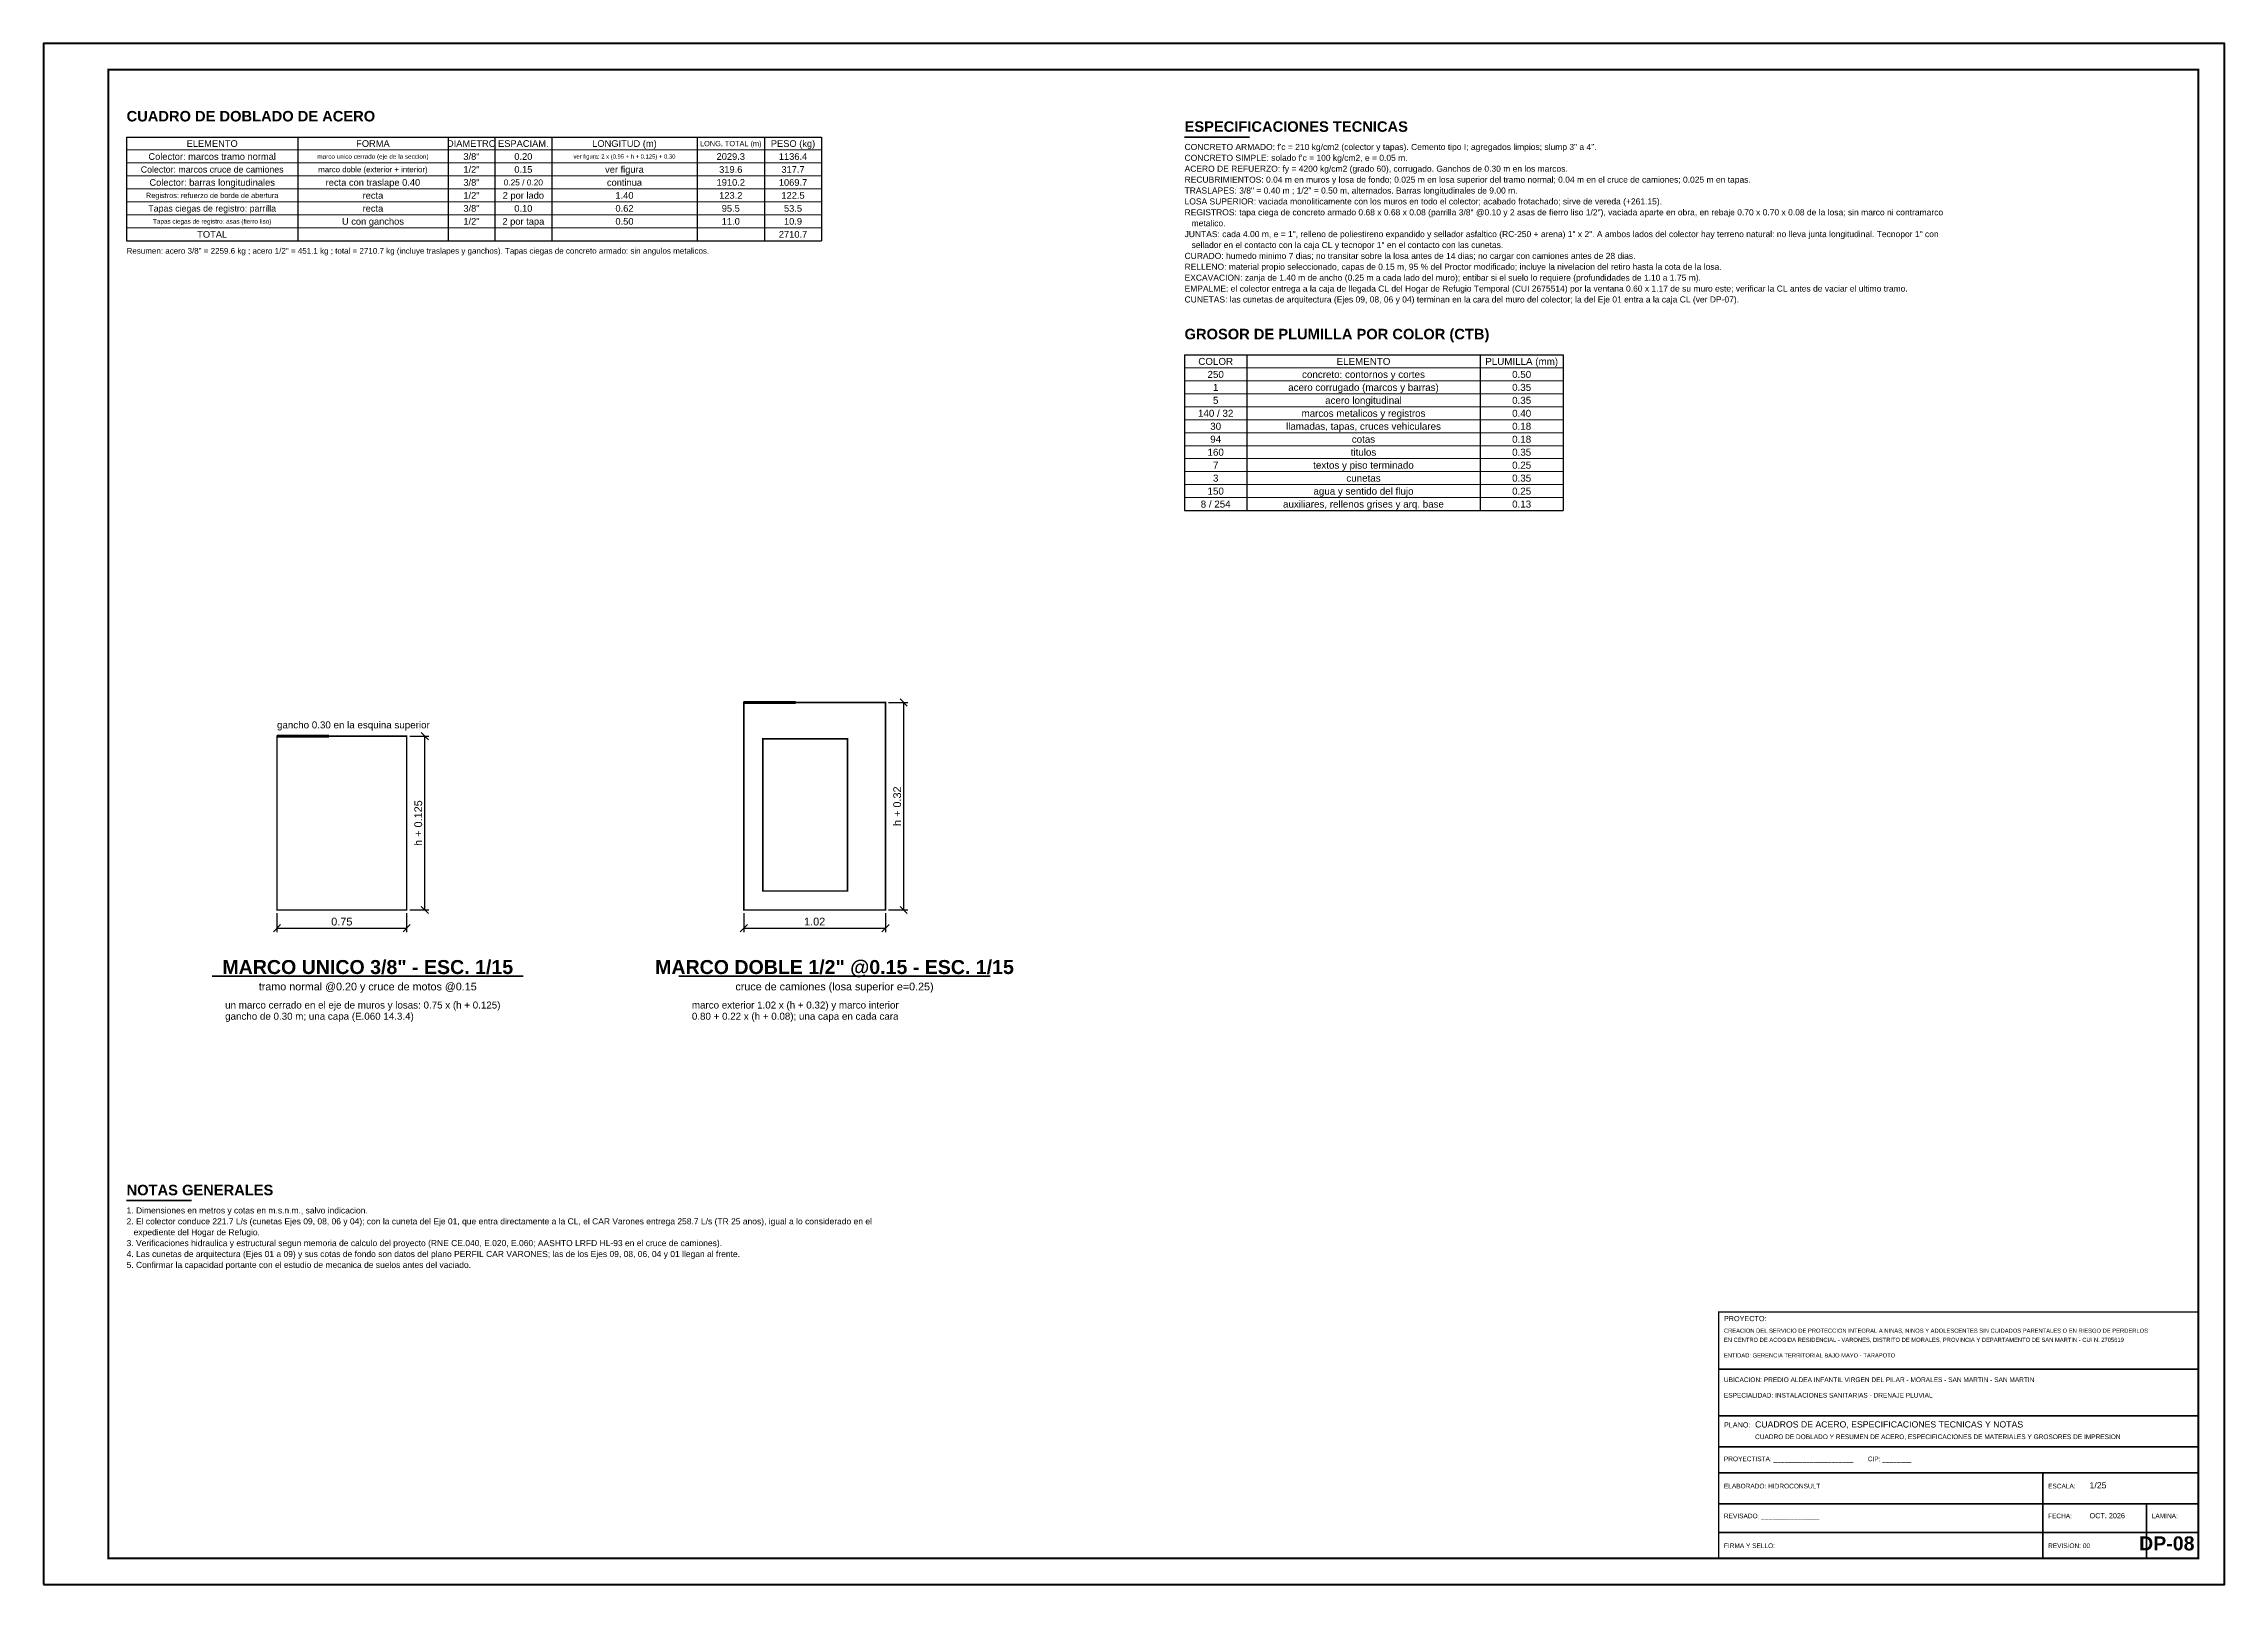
# Model space of a CAD drawing. Header units: metres. Extents: x 349122 to 349453, y 9281252 to 9281971.
# Drawn here: x 349142 to 349163.03, y 9281451.79 to 9281466.64 of the extents above; entities that cross this region are included whole.
import ezdxf
from ezdxf.enums import TextEntityAlignment as Align

# ---------------------------------------------------------------- set-up
doc = ezdxf.new("R2010")
doc.units = ezdxf.units.M
doc.header["$LTSCALE"] = 0.25
for name, color, linetype, lineweight in [('ACERO', 1, 'CONTINUOUS', 35), ('COTAS', 94, 'CONTINUOUS', 18), ('GRILLA', 9, 'CONTINUOUS', 13), ('MARCO', 7, 'CONTINUOUS', 50), ('ROTULO', 7, 'CONTINUOUS', 35), ('TITULOS', 160, 'CONTINUOUS', 35)]:
    doc.layers.add(name, color=color, linetype=linetype, lineweight=lineweight)
for name, color, linetype in [('ROTULO-TEXTO', 7, 'CONTINUOUS'), ('TEXTOS', 7, 'CONTINUOUS'), ('TEXTOS-NOTAS', 7, 'CONTINUOUS')]:
    doc.layers.add(name, color=color, linetype=linetype)
doc.styles.get("Standard").update_dxf_attribs({"font": 'arial.ttf'})
doc.styles.add('TITULOS', font='arialbd.ttf')
doc.dimstyles.new('COT-25', dxfattribs={"dimscale": 0.025, "dimtxt": 3, "dimasz": 2.2, "dimexe": 1.6, "dimexo": 1.2, "dimgap": 1, "dimtad": 1, "dimzin": 0, "dimdsep": 46, "dimtxsty": 'Standard', "dimtsz": 1.4, "dimcen": 2.5, "dimclrd": 256, "dimclre": 256, "dimclrt": 7, "dimazin": 3, "dimtfac": 1, "dimtmove": 0, "dimatfit": 3})

msp = doc.modelspace()

# ---------------------------------------------------------------- texts
at = {"layer": 'ROTULO-TEXTO'}
for s, height, p in [('PROYECTO:', 0.05, (349158.2, 9281454.327)), ('CREACION DEL SERVICIO DE PROTECCION INTEGRAL A NINAS, NINOS Y ADOLESCENTES SIN CUIDADOS PARENTALES O EN RIESGO DE PERDERLOS', 0.04, (349158.2, 9281454.215)), ('EN CENTRO DE ACOGIDA RESIDENCIAL - VARONES, DISTRITO DE MORALES, PROVINCIA Y DEPARTAMENTO DE SAN MARTIN - CUI N. 2705619', 0.04, (349158.2, 9281454.127)), ('ENTIDAD: GERENCIA TERRITORIAL BAJO MAYO - TARAPOTO', 0.04, (349158.2, 9281453.977)), ('UBICACION: PREDIO ALDEA INFANTIL VIRGEN DEL PILAR - MORALES - SAN MARTIN - SAN MARTIN', 0.045, (349158.2, 9281453.74)), ('ESPECIALIDAD: INSTALACIONES SANITARIAS - DRENAJE PLUVIAL', 0.045, (349158.2, 9281453.59)), ('PLANO:', 0.05, (349158.2, 9281453.302)), ('CUADROS DE ACERO, ESPECIFICACIONES TECNICAS Y NOTAS', 0.06, (349158.5, 9281453.302)), ('CUADRO DE DOBLADO Y RESUMEN DE ACERO, ESPECIFICACIONES DE MATERIALES Y GROSORES DE IMPRESION', 0.045, (349158.5, 9281453.19)), ('PROYECTISTA: ______________________        CIP: ________', 0.045, (349158.2, 9281452.977)), ('ELABORADO: HIDROCONSULT', 0.045, (349158.2, 9281452.715)), ('ESCALA:', 0.045, (349161.325, 9281452.715)), ('1/25', 0.06, (349161.725, 9281452.715)), ('REVISADO: ________________', 0.045, (349158.2, 9281452.427)), ('FECHA:', 0.045, (349161.325, 9281452.427)), ('OCT. 2026', 0.05, (349161.725, 9281452.427)), ('LAMINA:', 0.045, (349162.325, 9281452.427)), ('FIRMA Y SELLO:', 0.045, (349158.2, 9281452.14)), ('REVISION: 00', 0.045, (349161.325, 9281452.14))]:
    msp.add_text(s, height=height, dxfattribs=at).set_placement(p)
at = {"layer": 'TEXTOS'}
for s, height, p in [('ELEMENTO', 0.0641, (349143.625, 9281465.677)), ('FORMA', 0.0641, (349145.175, 9281465.677)), ('DIAMETRO', 0.0641, (349146.125, 9281465.677)), ('ESPACIAM.', 0.0641, (349146.625, 9281465.677)), ('LONGITUD (m)', 0.06413, (349147.6, 9281465.677)), ('LONG. TOTAL (m)', 0.05062, (349148.625, 9281465.677)), ('PESO (kg)', 0.0641, (349149.225, 9281465.677)), ('Colector: marcos cruce de camiones', 0.06075, (349143.625, 9281465.427)), ('Colector: marcos tramo normal', 0.06413, (349143.625, 9281465.552)), ('marco unico cerrado (eje de la seccion)', 0.04387, (349145.175, 9281465.552)), ('marco doble (exterior + interior)', 0.054, (349145.175, 9281465.427)), ('3/8"', 0.0641, (349146.125, 9281465.552)), ('1/2"', 0.0641, (349146.125, 9281465.427)), ('0.20', 0.0641, (349146.625, 9281465.552)), ('0.15', 0.0641, (349146.625, 9281465.427)), ('ver figura: 2 x (0.95 + h + 0.125) + 0.30', 0.0405, (349147.6, 9281465.552)), ('ver figura', 0.0641, (349147.6, 9281465.427)), ('2029.3', 0.0641, (349148.625, 9281465.552)), ('319.6', 0.0641, (349148.625, 9281465.427)), ('1136.4', 0.0641, (349149.225, 9281465.552)), ('317.7', 0.0641, (349149.225, 9281465.427)), ('Colector: barras longitudinales', 0.06413, (349143.625, 9281465.302)), ('recta con traslape 0.40', 0.06413, (349145.175, 9281465.302)), ('3/8"', 0.0641, (349146.125, 9281465.302)), ('0.25 / 0.20', 0.05738, (349146.625, 9281465.302)), ('continua', 0.0641, (349147.6, 9281465.302)), ('1910.2', 0.0641, (349148.625, 9281465.302)), ('1069.7', 0.0641, (349149.225, 9281465.302)), ('Registros: refuerzo de borde de abertura', 0.05062, (349143.625, 9281465.177)), ('Tapas ciegas de registro: parrilla', 0.06075, (349143.625, 9281465.052)), ('recta', 0.0641, (349145.175, 9281465.177)), ('recta', 0.0641, (349145.175, 9281465.052)), ('3/8"', 0.0641, (349146.125, 9281465.052)), ('1/2"', 0.0641, (349146.125, 9281465.177)), ('2 por lado', 0.0641, (349146.625, 9281465.177)), ('0.10', 0.0641, (349146.625, 9281465.052)), ('0.62', 0.0641, (349147.6, 9281465.052)), ('1.40', 0.0641, (349147.6, 9281465.177)), ('123.2', 0.0641, (349148.625, 9281465.177)), ('95.5', 0.0641, (349148.625, 9281465.052)), ('122.5', 0.0641, (349149.225, 9281465.177)), ('53.5', 0.0641, (349149.225, 9281465.052)), ('Tapas ciegas de registro: asas (fierro liso)', 0.04387, (349143.625, 9281464.927)), ('TOTAL', 0.0641, (349143.625, 9281464.802)), ('U con ganchos', 0.06413, (349145.175, 9281464.927)), ('1/2"', 0.0641, (349146.125, 9281464.927)), ('2 por tapa', 0.0641, (349146.625, 9281464.927)), ('0.50', 0.0641, (349147.6, 9281464.927)), ('11.0', 0.0641, (349148.625, 9281464.927)), ('2710.7', 0.0641, (349149.225, 9281464.802)), ('10.9', 0.0641, (349149.225, 9281464.927)), ('COLOR', 0.0675, (349153.3, 9281463.577)), ('ELEMENTO', 0.0675, (349154.725, 9281463.577)), ('PLUMILLA (mm)', 0.0675, (349156.25, 9281463.577)), ('250', 0.0675, (349153.3, 9281463.452)), ('1', 0.0675, (349153.3, 9281463.327)), ('acero corrugado (marcos y barras)', 0.0675, (349154.725, 9281463.327)), ('concreto: contornos y cortes', 0.0675, (349154.725, 9281463.452)), ('0.50', 0.0675, (349156.25, 9281463.452)), ('0.35', 0.0675, (349156.25, 9281463.327)), ('5', 0.0675, (349153.3, 9281463.202)), ('acero longitudinal', 0.0675, (349154.725, 9281463.202)), ('0.35', 0.0675, (349156.25, 9281463.202)), ('140 / 32', 0.0675, (349153.3, 9281463.077)), ('30', 0.0675, (349153.3, 9281462.952)), ('llamadas, tapas, cruces vehiculares', 0.0675, (349154.725, 9281462.952)), ('marcos metalicos y registros', 0.0675, (349154.725, 9281463.077)), ('0.40', 0.0675, (349156.25, 9281463.077)), ('0.18', 0.0675, (349156.25, 9281462.952)), ('160', 0.0675, (349153.3, 9281462.702)), ('94', 0.0675, (349153.3, 9281462.827)), ('titulos', 0.0675, (349154.725, 9281462.702)), ('cotas', 0.0675, (349154.725, 9281462.827)), ('0.18', 0.0675, (349156.25, 9281462.827)), ('0.35', 0.0675, (349156.25, 9281462.702)), ('7', 0.0675, (349153.3, 9281462.577)), ('textos y piso terminado', 0.0675, (349154.725, 9281462.577)), ('0.25', 0.0675, (349156.25, 9281462.577)), ('150', 0.0675, (349153.3, 9281462.327)), ('3', 0.0675, (349153.3, 9281462.452)), ('agua y sentido del flujo', 0.0675, (349154.725, 9281462.327)), ('cunetas', 0.0675, (349154.725, 9281462.452)), ('0.35', 0.0675, (349156.25, 9281462.452)), ('0.25', 0.0675, (349156.25, 9281462.327)), ('8 / 254', 0.0675, (349153.3, 9281462.202)), ('auxiliares, rellenos grises y arq. base', 0.0675, (349154.725, 9281462.202)), ('0.13', 0.0675, (349156.25, 9281462.202)), ('tramo normal @0.20 y cruce de motos @0.15', 0.07425, (349145.125, 9281457.552)), ('cruce de camiones (losa superior e=0.25)', 0.07425, (349149.625, 9281457.552))]:
    msp.add_text(s, height=height, dxfattribs=at).set_placement(p, align=Align.MIDDLE_CENTER)
for s, p in [('gancho 0.30 en la esquina superior', (349144.25, 9281460.04)), ('gancho de 0.30 m; una capa (E.060 14.3.4)', (349143.75, 9281457.232)), ('un marco cerrado en el eje de muros y losas: 0.75 x (h + 0.125)', (349143.75, 9281457.34)), ('0.80 + 0.22 x (h + 0.08); una capa en cada cara', (349148.25, 9281457.232)), ('marco exterior 1.02 x (h + 0.32) y marco interior', (349148.25, 9281457.34))]:
    msp.add_text(s, height=0.0675, dxfattribs=at).set_placement(p)
at = {"layer": 'TEXTOS-NOTAS'}
for s, height, p in [('CONCRETO ARMADO: f\'c = 210 kg/cm2 (colector y tapas). Cemento tipo I; agregados limpios; slump 3" a 4".', 0.0585, (349153, 9281465.615)), ('ACERO DE REFUERZO: fy = 4200 kg/cm2 (grado 60), corrugado. Ganchos de 0.30 m en los marcos.', 0.0585, (349153, 9281465.405)), ("CONCRETO SIMPLE: solado f'c = 100 kg/cm2, e = 0.05 m.", 0.0585, (349153, 9281465.51)), ('TRASLAPES: 3/8" = 0.40 m ; 1/2" = 0.50 m, alternados. Barras longitudinales de 9.00 m.', 0.0585, (349153, 9281465.195)), ('RECUBRIMIENTOS: 0.04 m en muros y losa de fondo; 0.025 m en losa superior del tramo normal; 0.04 m en el cruce de camiones; 0.025 m en tapas.', 0.0585, (349153, 9281465.3)), ('LOSA SUPERIOR: vaciada monoliticamente con los muros en todo el colector; acabado frotachado; sirve de vereda (+261.15).', 0.0585, (349153, 9281465.09)), ('REGISTROS: tapa ciega de concreto armado 0.68 x 0.68 x 0.08 (parrilla 3/8" @0.10 y 2 asas de fierro liso 1/2"), vaciada aparte en obra, en rebaje 0.70 x 0.70 x 0.08 de la losa; sin marco ni contramarco', 0.0585, (349153, 9281464.985)), ('JUNTAS: cada 4.00 m, e = 1", relleno de poliestireno expandido y sellador asfaltico (RC-250 + arena) 1" x 2". A ambos lados del colector hay terreno natural: no lleva junta longitudinal. Tecnopor 1" con', 0.0585, (349153, 9281464.775)), ('   metalico.', 0.0585, (349153, 9281464.88)), ('Resumen: acero 3/8" = 2259.6 kg ; acero 1/2" = 451.1 kg ; total = 2710.7 kg (incluye traslapes y ganchos). Tapas ciegas de concreto armado: sin angulos metalicos.', 0.05525, (349142.8, 9281464.615)), ('CURADO: humedo minimo 7 dias; no transitar sobre la losa antes de 14 dias; no cargar con camiones antes de 28 dias.', 0.0585, (349153, 9281464.565)), ('   sellador en el contacto con la caja CL y tecnopor 1" en el contacto con las cunetas.', 0.0585, (349153, 9281464.67)), ('RELLENO: material propio seleccionado, capas de 0.15 m, 95 % del Proctor modificado; incluye la nivelacion del retiro hasta la cota de la losa.', 0.0585, (349153, 9281464.46)), ('EXCAVACION: zanja de 1.40 m de ancho (0.25 m a cada lado del muro); entibar si el suelo lo requiere (profundidades de 1.10 a 1.75 m).', 0.0585, (349153, 9281464.355)), ('CUNETAS: las cunetas de arquitectura (Ejes 09, 08, 06 y 04) terminan en la cara del muro del colector; la del Eje 01 entra a la caja CL (ver DP-07).', 0.0585, (349153, 9281464.145)), ('EMPALME: el colector entrega a la caja de llegada CL del Hogar de Refugio Temporal (CUI 2675514) por la ventana 0.60 x 1.17 de su muro este; verificar la CL antes de vaciar el ultimo tramo.', 0.0585, (349153, 9281464.25)), ('1. Dimensiones en metros y cotas en m.s.n.m., salvo indicacion.', 0.0585, (349142.8, 9281455.365)), ('2. El colector conduce 221.7 L/s (cunetas Ejes 09, 08, 06 y 04); con la cuneta del Eje 01, que entra directamente a la CL, el CAR Varones entrega 258.7 L/s (TR 25 anos), igual a lo considerado en el', 0.0585, (349142.8, 9281455.26)), ('   expediente del Hogar de Refugio.', 0.0585, (349142.8, 9281455.155)), ('4. Las cunetas de arquitectura (Ejes 01 a 09) y sus cotas de fondo son datos del plano PERFIL CAR VARONES; las de los Ejes 09, 08, 06, 04 y 01 llegan al frente.', 0.0585, (349142.8, 9281454.945)), ('3. Verificaciones hidraulica y estructural segun memoria de calculo del proyecto (RNE CE.040, E.020, E.060; AASHTO LRFD HL-93 en el cruce de camiones).', 0.0585, (349142.8, 9281455.05)), ('5. Confirmar la capacidad portante con el estudio de mecanica de suelos antes del vaciado.', 0.0585, (349142.8, 9281454.84))]:
    msp.add_text(s, height=height, dxfattribs=at).set_placement(p)
at = {"layer": 'TITULOS', "style": 'TITULOS'}
for s, p in [('CUADRO DE DOBLADO DE ACERO', (349142.8, 9281465.89)), ('ESPECIFICACIONES TECNICAS', (349153, 9281465.79)), ('GROSOR DE PLUMILLA POR COLOR (CTB)', (349153, 9281463.79)), ('NOTAS GENERALES', (349142.8, 9281455.54))]:
    msp.add_text(s, height=0.10125, dxfattribs=at).set_placement(p)
for s, p in [('MARCO UNICO 3/8" - ESC. 1/15', (349145.125, 9281457.74)), ('MARCO DOBLE 1/2" @0.15 - ESC. 1/15', (349149.625, 9281457.74))]:
    msp.add_text(s, height=0.135, dxfattribs=at).set_placement(p, align=Align.MIDDLE_CENTER)
msp.add_text('DP-08', height=0.135, dxfattribs=at).set_placement((349162.737, 9281452.077), align=Align.BOTTOM_RIGHT)

# ---------------------------------------------------------------- dimensions: what is measured, and where the dimension line sits
at = {"layer": 'COTAS'}
for base, p1, p2, text in [((349150.292, 9281458.29), (349150.117, 9281458.29), (349150.117, 9281460.29), 'h + 0.32'), ((349145.675, 9281458.29), (349145.5, 9281458.29), (349145.5, 9281459.965), 'h + 0.125')]:
    msp.add_linear_dim(base=base, p1=p1, p2=p2, angle=90, text=text, dimstyle='COT-25', dxfattribs=at).render()
for base, p1, p2, text in [((349144.25, 9281458.115), (349144.25, 9281458.29), (349145.5, 9281458.29), '0.75'), ((349148.75, 9281458.115), (349148.75, 9281458.29), (349150.117, 9281458.29), '1.02')]:
    msp.add_linear_dim(base=base, p1=p1, p2=p2, text=text, dimstyle='COT-25', dxfattribs=at).render()

# ---------------------------------------------------------------- linework, layer by layer
at = {"layer": 'ACERO', "const_width": 0.03}
for points in [[(349148.75, 9281460.29), (349149.25, 9281460.29)], [(349144.25, 9281459.965), (349144.75, 9281459.965)]]:
    msp.add_lwpolyline(points, dxfattribs=at)
at = {"layer": 'ACERO', "const_width": 0.015}
for points in [[(349148.75, 9281458.29), (349150.117, 9281458.29), (349150.117, 9281460.29), (349148.75, 9281460.29)], [(349144.25, 9281458.29), (349145.5, 9281458.29), (349145.5, 9281459.965), (349144.25, 9281459.965)], [(349148.933, 9281458.473), (349149.75, 9281458.473), (349149.75, 9281459.94), (349148.933, 9281459.94)]]:
    msp.add_lwpolyline(points, close=True, dxfattribs=at)
at = {"layer": 'GRILLA'}
for p, q in [((349142.8, 9281465.615), (349149.5, 9281465.615)), ((349142.8, 9281465.49), (349149.5, 9281465.49)), ((349142.8, 9281465.365), (349149.5, 9281465.365)), ((349142.8, 9281465.24), (349149.5, 9281465.24)), ((349142.8, 9281465.115), (349149.5, 9281465.115)), ((349142.8, 9281464.99), (349149.5, 9281464.99)), ((349142.8, 9281464.865), (349149.5, 9281464.865)), ((349153, 9281463.515), (349156.65, 9281463.515)), ((349153, 9281463.39), (349156.65, 9281463.39)), ((349153, 9281463.265), (349156.65, 9281463.265)), ((349153, 9281463.14), (349156.65, 9281463.14)), ((349153, 9281463.015), (349156.65, 9281463.015)), ((349153, 9281462.89), (349156.65, 9281462.89)), ((349153, 9281462.765), (349156.65, 9281462.765)), ((349153, 9281462.64), (349156.65, 9281462.64)), ((349153, 9281462.515), (349156.65, 9281462.515)), ((349153, 9281462.39), (349156.65, 9281462.39)), ((349153, 9281462.265), (349156.65, 9281462.265))]:
    msp.add_line(p, q, dxfattribs=at)
at = {"layer": 'MARCO'}
msp.add_lwpolyline([(349142, 9281451.79), (349163.025, 9281451.79), (349163.025, 9281466.64), (349142, 9281466.64)], close=True, dxfattribs=at)
at = {"layer": 'MARCO', "const_width": 0.02}
msp.add_lwpolyline([(349142.625, 9281452.04), (349162.775, 9281452.04), (349162.775, 9281466.39), (349142.625, 9281466.39)], close=True, dxfattribs=at)
at = {"layer": 'ROTULO'}
for p, q in [((349158.15, 9281453.865), (349162.775, 9281453.865)), ((349158.15, 9281453.415), (349162.775, 9281453.415)), ((349158.15, 9281453.115), (349162.775, 9281453.115)), ((349158.15, 9281452.865), (349162.775, 9281452.865)), ((349161.275, 9281452.865), (349161.275, 9281452.04)), ((349158.15, 9281452.565), (349162.775, 9281452.565)), ((349162.275, 9281452.565), (349162.275, 9281452.04)), ((349158.15, 9281452.29), (349162.775, 9281452.29))]:
    msp.add_line(p, q, dxfattribs=at)
at = {"layer": 'ROTULO', "const_width": 0.0125}
msp.add_lwpolyline([(349158.15, 9281452.04), (349162.775, 9281452.04), (349162.775, 9281454.415), (349158.15, 9281454.415)], close=True, dxfattribs=at)
at = {"layer": 'TEXTOS'}
for p, q in [((349142.8, 9281465.74), (349149.5, 9281465.74)), ((349142.8, 9281465.74), (349142.8, 9281464.74)), ((349144.45, 9281465.74), (349144.45, 9281464.74)), ((349145.9, 9281465.74), (349145.9, 9281464.74)), ((349146.35, 9281465.74), (349146.35, 9281464.74)), ((349146.9, 9281465.74), (349146.9, 9281464.74)), ((349148.3, 9281465.74), (349148.3, 9281464.74)), ((349148.95, 9281465.74), (349148.95, 9281464.74)), ((349149.5, 9281465.74), (349149.5, 9281464.74)), ((349142.8, 9281464.74), (349149.5, 9281464.74)), ((349153, 9281463.64), (349156.65, 9281463.64)), ((349153, 9281463.64), (349153, 9281462.14)), ((349153.6, 9281463.64), (349153.6, 9281462.14)), ((349155.85, 9281463.64), (349155.85, 9281462.14)), ((349156.65, 9281463.64), (349156.65, 9281462.14)), ((349153, 9281462.14), (349156.65, 9281462.14))]:
    msp.add_line(p, q, dxfattribs=at)
at = {"layer": 'TITULOS'}
for p, q in [((349153, 9281465.74), (349153.625, 9281465.74)), ((349143.625, 9281457.652), (349146.625, 9281457.652)), ((349148.125, 9281457.652), (349151.125, 9281457.652)), ((349142.8, 9281455.49), (349143.425, 9281455.49))]:
    msp.add_line(p, q, dxfattribs=at)

msp.set_redraw_order([(e.dxf.handle, doc.entitydb.next_handle()) for e in msp.query("TEXT MTEXT ATTDEF DIMENSION ARC_DIMENSION")])  # texts and dimensions are drawn at this point

doc.saveas('drawing.dxf')
